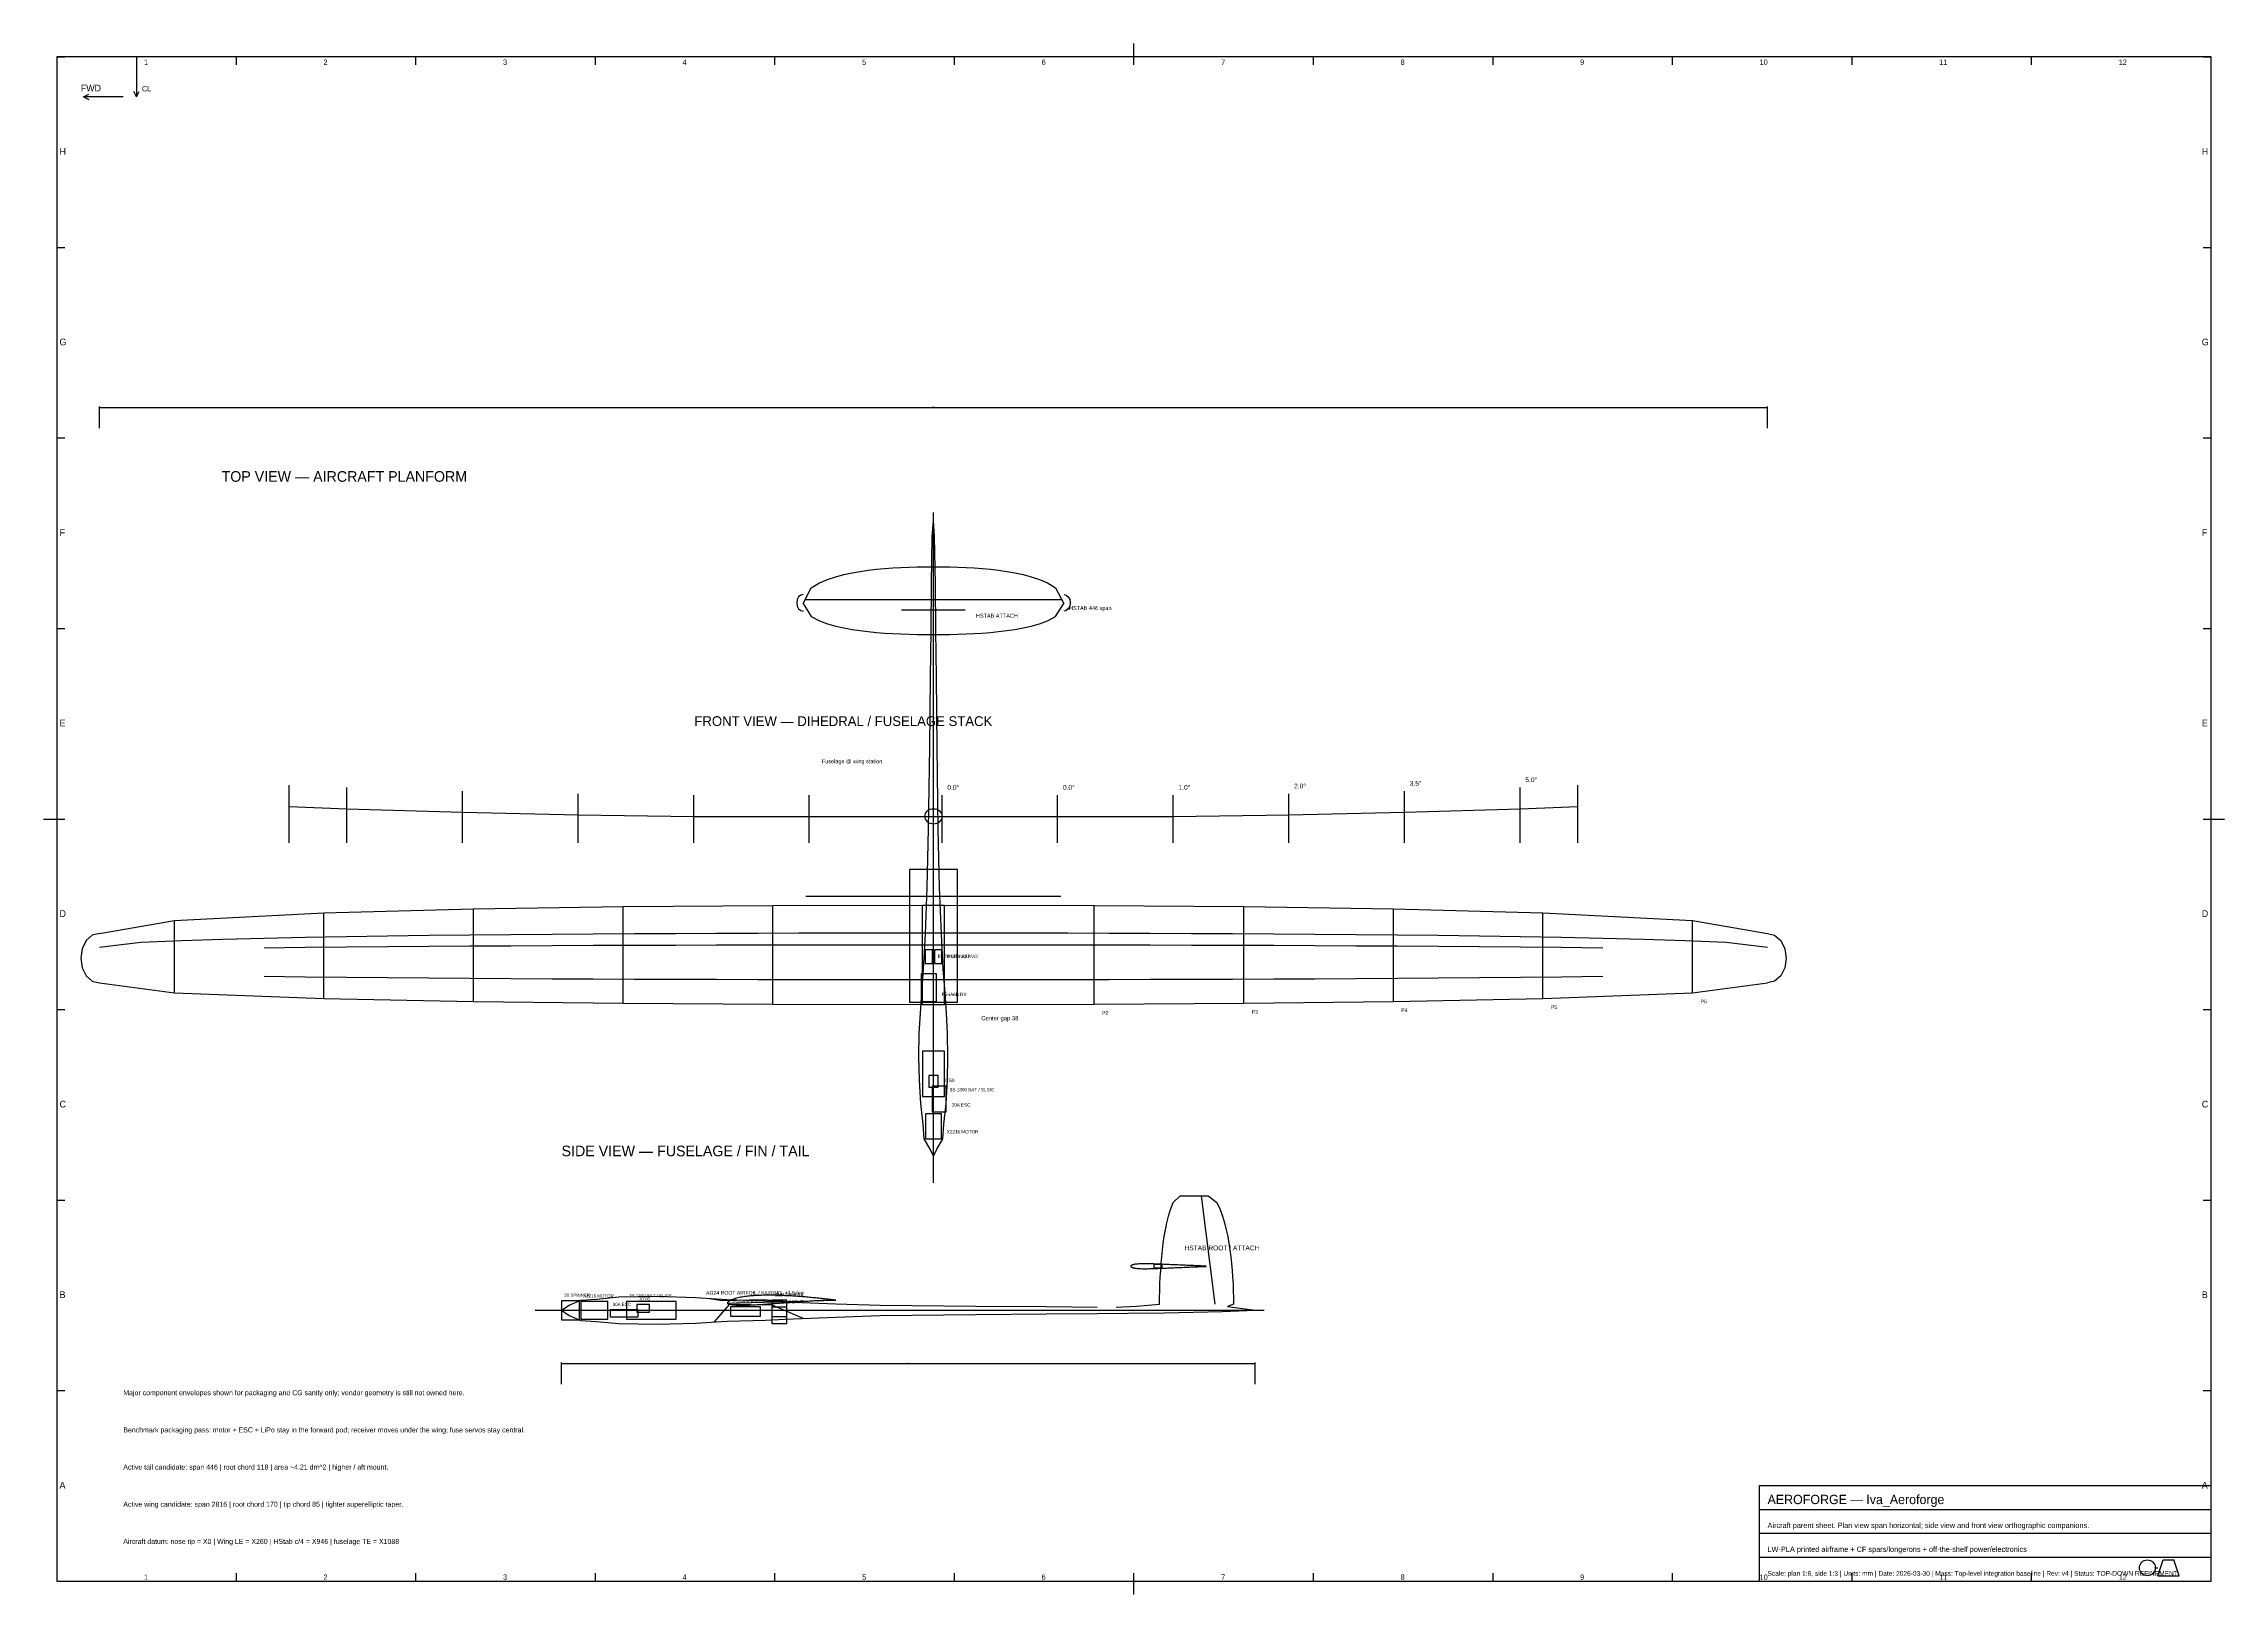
# Model space of a CAD drawing. Header units: metres. Extents: x 15 to 836, y 5 to 589.
import ezdxf

# ---------------------------------------------------------------- set-up
doc = ezdxf.new("R2010")
doc.units = ezdxf.units.M
for name, color, linetype in [('BORDER', 7, 'Continuous'), ('CENTERLINE', 5, 'Continuous'), ('DIMENSION', 1, 'Continuous'), ('HIDDEN', 7, 'Continuous'), ('ORIENTATION', 7, 'Continuous'), ('OUTLINE', 7, 'Continuous'), ('SECTION', 4, 'Continuous'), ('SPAR', 3, 'Continuous'), ('TEXT', 7, 'Continuous'), ('TITLEBLOCK', 7, 'Continuous')]:
    doc.layers.add(name, color=color, linetype=linetype)
doc.styles.add('OpenSansCondensed-Light', font='OpenSansCondensed-Light.ttf')
doc.dimstyles.new('EZDXF', dxfattribs={"dimtxt": 0.25, "dimasz": 0.175, "dimexe": 0.375, "dimexo": 0.125, "dimgap": 0.1, "dimtad": 1, "dimlfac": 100, "dimzin": 12, "dimdsep": 46, "dimtxsty": 'OpenSansCondensed-Light', "dimblk": 'ARCHTICK', "dimcen": 2.5, "dimazin": 3, "dimtfac": 0.5, "dimtmove": 2, "dimatfit": 3})

# ---------------------------------------------------------------- blocks, each defined once
blk = doc.blocks.new('_ARCHTICK')
at = {"color": 0, "linetype": 'BYBLOCK', "const_width": 0.15}
blk.add_lwpolyline([(-0.5, -0.5), (0.5, 0.5)], dxfattribs=at)

msp = doc.modelspace()

# ---------------------------------------------------------------- linework, layer by layer
at = {"layer": 'BORDER'}
for p, q in [((831, 584), (20, 584)), ((20, 584), (20, 10)), ((20, 584), (23, 584)), ((87.58333, 581), (87.58333, 584)), ((155.16667, 581), (155.16667, 584)), ((222.75, 581), (222.75, 584)), ((290.33333, 581), (290.33333, 584)), ((357.91667, 581), (357.91667, 584)), ((425.5, 584), (425.5, 589)), ((425.5, 581), (425.5, 584)), ((493.08333, 581), (493.08333, 584)), ((560.66667, 581), (560.66667, 584)), ((628.25, 581), (628.25, 584)), ((695.83333, 581), (695.83333, 584)), ((763.41667, 581), (763.41667, 584)), ((828, 584), (831, 584)), ((831, 10), (831, 584)), ((831, 581), (831, 584)), ((20, 512.25), (23, 512.25)), ((828, 512.25), (831, 512.25)), ((20, 440.5), (23, 440.5)), ((828, 440.5), (831, 440.5)), ((20, 368.75), (23, 368.75)), ((828, 368.75), (831, 368.75)), ((15, 297), (20, 297)), ((20, 297), (23, 297)), ((828, 297), (831, 297)), ((831, 297), (836, 297)), ((20, 225.25), (23, 225.25)), ((828, 225.25), (831, 225.25)), ((20, 153.5), (23, 153.5)), ((828, 153.5), (831, 153.5)), ((20, 81.75), (23, 81.75)), ((828, 81.75), (831, 81.75)), ((20, 10), (831, 10)), ((87.58333, 10), (87.58333, 13)), ((155.16667, 10), (155.16667, 13)), ((222.75, 10), (222.75, 13)), ((290.33333, 10), (290.33333, 13)), ((357.91667, 10), (357.91667, 13)), ((425.5, 10), (425.5, 13)), ((425.5, 5), (425.5, 10)), ((493.08333, 10), (493.08333, 13)), ((560.66667, 10), (560.66667, 13)), ((628.25, 10), (628.25, 13)), ((695.83333, 10), (695.83333, 13)), ((763.41667, 10), (763.41667, 13)), ((831, 10), (831, 13))]:
    msp.add_line(p, q, dxfattribs=at)
at = {"layer": 'CENTERLINE'}
for p, q in [((350, 160), (350, 412.44)), ((301.6, 379.66), (398.4, 379.66)), ((350, 287.11), (350, 308.89)), ((350, 228), (350, 278)), ((456, 114.27586), (450.9216, 155.07586)), ((272.4035, 114.733), (313.18951, 115.80101)), ((200, 112), (474.48, 112))]:
    msp.add_line(p, q, dxfattribs=at)
msp.add_lwpolyline([(36.06, 248.705), (51.548, 250.60107), (67.036, 251.28635), (82.524, 251.7781), (98.012, 252.16724), (113.5, 252.48885), (128.988, 252.76094), (144.476, 252.99419), (159.964, 253.19558), (175.452, 253.36995), (190.94, 253.52082), (206.428, 253.65085), (221.916, 253.76211), (237.404, 253.85622), (252.892, 253.93454), (268.38, 253.99817), (283.868, 254.04807), (299.356, 254.08511), (314.844, 254.11011), (330.332, 254.12397), (345.82, 254.128), (354.18, 254.128), (369.668, 254.12397), (385.156, 254.11011), (400.644, 254.08511), (416.132, 254.04807), (431.62, 253.99817), (447.108, 253.93454), (462.596, 253.85622), (478.084, 253.76211), (493.572, 253.65085), (509.06, 253.52082), (524.548, 253.36995), (540.036, 253.19558), (555.524, 252.99419), (571.012, 252.76094), (586.5, 252.48885), (601.988, 252.16724), (617.476, 251.7781), (632.964, 251.28635), (648.452, 250.60107), (663.94, 248.705)], dxfattribs=at)
at = {"layer": 'HIDDEN'}
for p, q in [((349.615, 247.704), (346.865, 247.704)), ((346.865, 247.704), (346.865, 242.6)), ((349.615, 242.6), (349.615, 247.704)), ((353.135, 247.704), (350.385, 247.704)), ((350.385, 247.704), (350.385, 242.6)), ((353.135, 242.6), (353.135, 247.704)), ((351.122, 238.684), (345.358, 238.684)), ((345.358, 238.684), (345.358, 228.3)), ((346.865, 242.6), (349.615, 242.6)), ((350.385, 242.6), (353.135, 242.6)), ((351.122, 228.3), (351.122, 238.684)), ((345.358, 228.3), (351.122, 228.3)), ((354.18, 209.6), (345.82, 209.6)), ((345.82, 209.6), (345.82, 192.44)), ((354.18, 192.44), (354.18, 209.6)), ((351.76, 200.36), (348.24, 200.36)), ((348.24, 200.36), (348.24, 195.96)), ((351.76, 195.96), (351.76, 200.36)), ((345.82, 192.44), (354.18, 192.44)), ((348.24, 195.96), (351.76, 195.96)), ((354.84, 196.4), (349.56, 196.4)), ((349.56, 196.4), (349.56, 186.72)), ((354.84, 186.72), (354.84, 196.4)), ((353.025, 185.95), (346.975, 185.95)), ((346.975, 185.95), (346.975, 176.6)), ((349.56, 186.72), (354.84, 186.72)), ((353.025, 176.6), (353.025, 185.95)), ((346.975, 176.6), (353.025, 176.6)), ((436.0752, 129.19559), (432.9552, 129.19559)), ((432.9552, 129.19559), (432.9552, 127.94759)), ((432.9552, 127.94759), (436.0752, 127.94759)), ((436.0752, 127.94759), (436.0752, 129.19559)), ((216.72, 115.6), (210, 115.6)), ((210, 115.6), (210, 108.4)), ((216.72, 108.4), (216.72, 115.6)), ((227.4, 115.3), (217.2, 115.3)), ((217.2, 115.3), (217.2, 108.7)), ((227.4, 108.7), (227.4, 115.3)), ((253.2, 115.36), (234.48, 115.36)), ((234.48, 115.36), (234.48, 108.64)), ((253.2, 108.64), (253.2, 115.36)), ((294.768, 115.768), (289.2, 115.768)), ((289.2, 115.768), (289.2, 109.672)), ((294.768, 109.672), (294.768, 115.768)), ((210, 108.4), (216.72, 108.4)), ((217.2, 108.7), (227.4, 108.7)), ((238.8, 112.12), (228.24, 112.12)), ((228.24, 112.12), (228.24, 109.48)), ((228.24, 109.48), (238.8, 109.48)), ((234.48, 108.64), (253.2, 108.64)), ((243.12, 114.16), (238.32, 114.16)), ((238.32, 114.16), (238.32, 111.28)), ((238.32, 111.28), (243.12, 111.28)), ((238.8, 109.48), (238.8, 112.12)), ((243.12, 111.28), (243.12, 114.16)), ((284.928, 113.32), (273.6, 113.32)), ((273.6, 113.32), (273.6, 109.72)), ((273.6, 109.72), (284.928, 109.72)), ((284.928, 109.72), (284.928, 113.32)), ((294.768, 113.128), (289.2, 113.128)), ((289.2, 113.128), (289.2, 107.032)), ((289.2, 109.672), (294.768, 109.672)), ((289.2, 107.032), (294.768, 107.032)), ((294.768, 107.032), (294.768, 113.128))]:
    msp.add_line(p, q, dxfattribs=at)
at = {"layer": 'ORIENTATION'}
for p, q in [((50, 584), (50, 569)), ((30, 569), (32, 570)), ((45, 569), (30, 569)), ((30, 569), (32, 568)), ((50, 569), (49, 571)), ((50, 569), (51, 571))]:
    msp.add_line(p, q, dxfattribs=at)
at = {"layer": 'OUTLINE'}
for p, q in [((107.41, 301.74), (129.17, 300.89)), ((129.17, 300.89), (172.69, 299.53)), ((172.69, 299.53), (216.21, 298.51)), ((216.21, 298.51), (259.73, 298)), ((259.73, 298), (303.25, 298)), ((303.25, 298), (346.77, 298)), ((346.77, 298), (353.23, 298)), ((353.23, 298), (396.75, 298)), ((396.75, 298), (440.27, 298)), ((440.27, 298), (483.79, 298.51)), ((483.79, 298.51), (527.31, 299.53)), ((527.31, 299.53), (570.83, 300.89)), ((570.83, 300.89), (592.59, 301.74)), ((359, 278), (341, 278)), ((341, 278), (341, 228)), ((359, 228), (359, 278)), ((302, 268), (398, 268)), ((345.82, 227.2), (345.82, 264.6)), ((354.18, 227.2), (354.18, 264.6)), ((341, 228), (359, 228))]:
    msp.add_line(p, q, dxfattribs=at)
for points in [[(350, 170), (348.79, 172.64), (346.48, 176.6), (346.15, 182.1), (345.27, 189.8), (344.764, 198.6), (344.544, 207.4), (344.676, 216.2), (345.072, 223.9), (345.644, 231.6), (346.304, 240.4), (347.008, 253.6), (347.69, 271.2), (348.196, 293.2), (348.614, 324), (348.9, 350.4), (349.098, 368), (349.252, 385.6), (349.56, 403.2), (350, 409.36)], [(350, 170), (351.21, 172.64), (353.52, 176.6), (353.85, 182.1), (354.73, 189.8), (355.236, 198.6), (355.456, 207.4), (355.324, 216.2), (354.928, 223.9), (354.356, 231.6), (353.696, 240.4), (352.992, 253.6), (352.31, 271.2), (351.804, 293.2), (351.386, 324), (351.1, 350.4), (350.902, 368), (350.748, 385.6), (350.44, 403.2), (350, 409.36)], [(300.94, 378.142), (304.00625, 383.9953), (307.0725, 385.90941), (310.13875, 387.23261), (313.205, 388.24428), (316.27125, 389.05132), (319.3375, 389.70827), (322.40375, 390.24751), (325.47, 390.69016), (328.53625, 391.051), (331.6025, 391.34095), (334.66875, 391.56845), (337.735, 391.7404), (340.80125, 391.86276), (343.8675, 391.94112), (346.93375, 391.98142), (350, 391.99166), (353.06625, 391.98142), (356.1325, 391.94112), (359.19875, 391.86276), (362.265, 391.7404), (365.33125, 391.56845), (368.3975, 391.34095), (371.46375, 391.051), (374.53, 390.69016), (377.59625, 390.24751), (380.6625, 389.70827), (383.72875, 389.05132), (386.795, 388.24428), (389.86125, 387.23261), (392.9275, 385.90941), (395.99375, 383.9953), (399.06, 378.142)], [(300.94, 381.5876), (300.01631, 381.34584), (299.23324, 380.65738), (298.71001, 379.62703), (298.52627, 378.41164), (298.71001, 377.19626), (299.23324, 376.1659), (300.01631, 375.47744), (300.94, 375.23568)], [(300.94, 378.142), (304.00625, 373.20482), (307.0725, 371.59029), (310.13875, 370.4742), (313.205, 369.62086), (316.27125, 368.94014), (319.3375, 368.38601), (322.40375, 367.93117), (325.47, 367.5578), (328.53625, 367.25343), (331.6025, 367.00887), (334.66875, 366.81697), (337.735, 366.67193), (340.80125, 366.56872), (343.8675, 366.50263), (346.93375, 366.46864), (350, 366.46), (353.06625, 366.46864), (356.1325, 366.50263), (359.19875, 366.56872), (362.265, 366.67193), (365.33125, 366.81697), (368.3975, 367.00887), (371.46375, 367.25343), (374.53, 367.5578), (377.59625, 367.93117), (380.6625, 368.38601), (383.72875, 368.94014), (386.795, 369.62086), (389.86125, 370.4742), (392.9275, 371.59029), (395.99375, 373.20482), (399.06, 378.142)], [(399.06, 381.5876), (399.98369, 381.34584), (400.76676, 380.65738), (401.28999, 379.62703), (401.47373, 378.41164), (401.28999, 377.19626), (400.76676, 376.1659), (399.98369, 375.47744), (399.06, 375.23568)], [(36.06, 253.941), (64.22, 258.80706), (120.54, 261.63189), (176.86, 263.13882), (233.18, 264.01855), (289.5, 264.47221), (345.82, 264.6), (354.18, 264.6), (410.5, 264.47221), (466.82, 264.01855), (523.14, 263.13882), (579.46, 261.63189), (635.78, 258.80706), (663.94, 253.941)], [(36.06, 253.941), (33.34065, 253.22927), (31.0353, 251.20245), (29.49491, 248.16909), (28.954, 244.591), (29.49491, 241.01291), (31.0353, 237.97955), (33.34065, 235.95273), (36.06, 235.241)], [(663.94, 253.941), (666.65935, 253.22927), (668.9647, 251.20245), (670.50509, 248.16909), (671.046, 244.591), (670.50509, 241.01291), (668.9647, 237.97955), (666.65935, 235.95273), (663.94, 235.241)], [(36.06, 235.241), (64.22, 231.57012), (120.54, 229.4391), (176.86, 228.30229), (233.18, 227.63864), (289.5, 227.2964), (345.82, 227.2), (354.18, 227.2), (410.5, 227.2964), (466.82, 227.63864), (523.14, 228.30229), (579.46, 229.4391), (635.78, 231.57012), (663.94, 235.241)], [(435.12, 114.27586), (435.13791, 116.82586), (435.18943, 119.37586), (435.27388, 121.92586), (435.39163, 124.47586), (435.54372, 127.02586), (435.73185, 129.57586), (435.95851, 132.12586), (436.22714, 134.67586), (436.54257, 137.22586), (436.91161, 139.77586), (437.34421, 142.32586), (437.85572, 144.87586), (438.4719, 147.42586), (439.24253, 149.97586), (440.29419, 152.52586), (442.896, 155.07586), (453.456, 155.07586), (456.63599, 152.52586), (457.92136, 149.97586), (458.86324, 147.42586), (459.61634, 144.87586), (460.24152, 142.32586), (460.77025, 139.77586), (461.2213, 137.22586), (461.60683, 134.67586), (461.93516, 132.12586), (462.21218, 129.57586), (462.44212, 127.02586), (462.62801, 124.47586), (462.77193, 121.92586), (462.87514, 119.37586), (462.93811, 116.82586), (462.96, 114.27586)], [(210, 112), (212.88, 113.92), (217.2, 115.84), (223.2, 116.2), (231.6, 117.04), (246, 117.28), (260.4, 116.8), (272.4, 116.08), (286.8, 115.6), (294, 115.12), (313.2, 114.4), (330, 113.92), (366, 113.56), (392.4, 113.392), (411.6, 113.2)], [(265.68, 116.4832), (270.48, 115.70013), (285.84, 116.08202), (299.28, 114.922)], [(210, 112), (212.88, 110.08), (217.2, 108.16), (223.2, 107.8), (231.6, 106.96), (246, 106.72), (260.4, 107.08), (272.4, 107.92), (286.8, 108.28), (294, 108.64), (313.2, 109.36), (330, 110.08), (366, 110.44), (392.4, 110.608), (411.6, 110.8), (423.12, 110.92), (437.04, 111.064), (458.64, 111.472), (471.12, 112)], [(267.6, 107.584), (273.36, 114.23622), (289.2, 113.98163), (301.2, 108.91)], [(418.8, 113.125), (426.48, 113.53186), (435.12, 114.27586)], [(462.96, 114.27586), (460.7328, 113.43586), (471.12, 112)]]:
    msp.add_lwpolyline(points, dxfattribs=at)
for points in [[(452.64057, 128.60112), (452.45105, 128.60888), (452.10971, 128.62293), (451.6974, 128.64004), (451.22612, 128.65969), (450.71707, 128.68104), (450.18837, 128.70339), (449.65082, 128.72627), (449.10932, 128.74935), (448.56608, 128.7726), (448.02203, 128.7958), (447.47758, 128.81907), (446.93293, 128.8423), (446.38819, 128.86558), (445.8434, 128.88874), (445.29863, 128.91199), (444.75387, 128.9351), (444.20911, 128.95832), (443.66432, 128.98143), (443.11961, 129.00454), (442.57482, 129.02776), (442.03011, 129.05085), (441.48549, 129.07407), (440.94078, 129.09718), (440.39627, 129.12031), (439.85174, 129.14351), (439.30723, 129.16653), (438.76283, 129.18964), (438.21863, 129.21244), (437.67418, 129.2358), (437.13052, 129.25976), (436.58703, 129.28324), (436.04366, 129.30666), (435.50266, 129.32954), (434.96223, 129.35183), (434.42404, 129.37355), (433.88786, 129.39411), (433.35298, 129.41371), (432.82147, 129.43183), (432.29134, 129.44823), (431.76504, 129.46276), (431.24152, 129.47468), (430.72199, 129.48406), (430.20742, 129.49003), (429.69825, 129.49252), (429.19738, 129.49071), (428.70581, 129.48442), (428.2283, 129.47293), (427.7683, 129.45616), (427.33316, 129.4337), (426.92923, 129.40618), (426.56371, 129.37375), (426.23944, 129.33764), (425.95675, 129.29845), (425.71187, 129.25736), (425.50117, 129.21561), (425.31998, 129.17381), (425.16362, 129.13238), (425.02803, 129.09129), (424.90962, 129.05053), (424.80566, 129.01006), (424.71402, 128.96951), (424.63294, 128.92859), (424.56117, 128.88716), (424.49796, 128.84476), (424.44288, 128.80092), (424.39604, 128.75504), (424.35888, 128.70628), (424.33374, 128.65403), (424.32147, 128.59942), (424.3215, 128.54474), (424.33371, 128.49017), (424.35888, 128.43794), (424.39607, 128.38915), (424.44291, 128.3433), (424.49796, 128.29943), (424.56117, 128.25701), (424.63294, 128.2156), (424.71402, 128.17471), (424.80566, 128.13413), (424.90965, 128.09363), (425.02806, 128.05291), (425.16365, 128.01178), (425.31998, 127.97035), (425.5012, 127.92855), (425.71187, 127.88681), (425.95675, 127.84572), (426.23944, 127.80649), (426.56371, 127.77039), (426.92921, 127.73796), (427.33313, 127.71038), (427.7683, 127.68792), (428.22827, 127.67112), (428.70578, 127.65963), (429.19736, 127.65334), (429.69825, 127.6515), (430.20742, 127.65399), (430.72199, 127.65991), (431.24152, 127.66928), (431.76502, 127.68121), (432.29134, 127.69571), (432.82144, 127.7121), (433.35298, 127.7302), (433.88786, 127.74977), (434.42404, 127.77033), (434.96223, 127.79202), (435.50266, 127.81428), (436.04366, 127.83716), (436.58701, 127.86056), (437.1305, 127.884), (437.67418, 127.90794), (438.21863, 127.9313), (438.76278, 127.95407), (439.3072, 127.97718), (439.85171, 128.00017), (440.39622, 128.02334), (440.94078, 128.04648), (441.48543, 128.06956), (442.03011, 128.09278), (442.57479, 128.11583), (443.11955, 128.13903), (443.66429, 128.16214), (444.20908, 128.18522), (444.75384, 128.20841), (445.29863, 128.23149), (445.84343, 128.25474), (446.38819, 128.27788), (446.9329, 128.30116), (447.47755, 128.32432), (448.022, 128.3476), (448.56608, 128.3708), (449.10932, 128.39402), (449.6508, 128.41707), (450.18837, 128.43995), (450.71707, 128.46227), (451.22612, 128.4836), (451.69743, 128.50325), (452.10974, 128.52033), (452.45102, 128.5344), (452.64057, 128.54213)], [(313.18918, 115.81374), (312.94564, 115.8372), (312.45411, 115.8891), (311.89947, 115.95033), (311.33289, 116.01446), (310.76477, 116.07946), (310.19662, 116.14417), (309.62828, 116.20806), (309.05981, 116.271), (308.49136, 116.33297), (307.92282, 116.394), (307.35442, 116.45405), (306.78588, 116.51336), (306.21749, 116.57174), (305.64903, 116.62922), (305.0804, 116.68571), (304.51188, 116.74114), (303.94323, 116.79543), (303.3744, 116.84858), (302.8056, 116.90045), (302.2366, 116.95102), (301.66738, 117.00027), (301.09824, 117.0481), (300.52906, 117.09442), (299.95968, 117.13926), (299.39037, 117.18251), (298.82115, 117.22413), (298.25177, 117.26412), (297.68239, 117.30243), (297.11314, 117.33899), (296.54381, 117.37375), (295.97441, 117.4068), (295.40522, 117.43793), (294.83612, 117.46723), (294.2669, 117.49457), (293.69778, 117.51995), (293.12896, 117.54325), (292.56011, 117.56448), (291.99123, 117.58358), (291.42262, 117.6004), (290.85423, 117.61495), (290.28586, 117.62712), (289.71776, 117.63686), (289.14998, 117.64399), (288.5823, 117.64847), (288.01486, 117.65014), (287.44795, 117.64893), (286.88127, 117.64462), (286.31485, 117.63717), (285.74904, 117.62631), (285.18386, 117.61192), (284.61894, 117.5937), (284.05486, 117.57158), (283.49162, 117.5452), (282.92891, 117.51435), (282.3673, 117.47878), (281.80689, 117.43819), (281.24743, 117.3922), (280.68967, 117.34053), (280.13359, 117.28279), (279.5793, 117.21852), (279.02781, 117.14731), (278.47888, 117.06849), (277.93344, 116.98156), (277.39227, 116.88564), (276.85576, 116.77992), (276.32586, 116.66352), (275.80333, 116.53503), (275.29111, 116.3935), (274.79115, 116.23719), (274.30863, 116.06497), (273.85102, 115.87627), (273.43341, 115.67391), (273.08329, 115.47051), (272.82615, 115.28856), (272.65734, 115.14195), (272.54938, 115.02688), (272.47975, 114.93355), (272.4352, 114.85476), (272.4102, 114.7857), (272.40378, 114.72362), (272.41728, 114.6632), (272.45524, 114.60232), (272.51925, 114.54265), (272.61391, 114.48134), (272.75321, 114.41425), (272.96435, 114.33738), (273.28109, 114.25082), (273.70039, 114.16593), (274.18388, 114.0941), (274.6993, 114.03728), (275.23003, 113.99408), (275.76989, 113.96234), (276.31591, 113.94007), (276.86617, 113.92587), (277.41952, 113.91848), (277.97511, 113.91711), (278.53265, 113.92102), (279.09154, 113.92953), (279.65175, 113.9422), (280.21288, 113.95853), (280.7747, 113.9781), (281.3373, 114.00066), (281.90053, 114.02582), (282.46414, 114.05339), (283.02844, 114.08311), (283.59308, 114.11479), (284.15818, 114.14816), (284.72389, 114.18297), (285.29001, 114.21922), (285.85654, 114.25671), (286.4237, 114.29536), (286.99129, 114.33499), (287.55937, 114.37554), (288.12789, 114.41684), (288.69684, 114.45875), (289.2659, 114.5012), (289.83446, 114.54405), (290.40249, 114.58717), (290.97009, 114.63048), (291.53737, 114.67394), (292.1042, 114.71744), (292.6707, 114.76092), (293.23692, 114.8044), (293.8031, 114.84772), (294.36896, 114.8909), (294.93466, 114.93383), (295.50024, 114.97652), (296.06575, 115.01888), (296.63095, 115.06086), (297.19603, 115.10235), (297.76093, 115.14338), (298.32567, 115.18385), (298.89019, 115.22369), (299.45464, 115.26292), (300.0191, 115.30153), (300.58351, 115.33945), (301.14797, 115.37672), (301.71249, 115.4133), (302.27719, 115.44919), (302.84187, 115.48426), (303.40674, 115.51852), (303.9718, 115.55172), (304.53688, 115.58382), (305.10225, 115.61463), (305.66798, 115.64385), (306.23376, 115.67136), (306.79971, 115.69695), (307.36596, 115.72031), (307.93232, 115.74126), (308.49887, 115.75945), (309.06567, 115.77453), (309.63251, 115.78623), (310.19953, 115.79447), (310.76661, 115.79883), (311.33383, 115.79932), (311.89996, 115.7961), (312.45594, 115.78936), (312.94678, 115.7798), (313.19022, 115.77414)]]:
    msp.add_lwpolyline(points, close=True, dxfattribs=at)
msp.add_ellipse((350, 298), major_axis=(3.23, 0), ratio=0.894736842, dxfattribs=at)
at = {"layer": 'SECTION'}
for p, q in [((338, 375.8056), (362, 375.8056)), ((107.41, 288), (107.41, 309.74)), ((129.17, 288), (129.17, 308.89)), ((172.69, 288), (172.69, 307.53)), ((216.21, 288), (216.21, 306.51)), ((259.73, 288), (259.73, 306)), ((303.25, 288), (303.25, 306)), ((353.23, 288), (353.23, 306)), ((396.75, 288), (396.75, 306)), ((440.27, 288), (440.27, 306)), ((483.79, 288), (483.79, 306.51)), ((527.31, 288), (527.31, 307.53)), ((570.83, 288), (570.83, 308.89)), ((592.59, 288), (592.59, 309.74)), ((176.86, 228.30229), (176.86, 263.13882)), ((233.18, 227.63864), (233.18, 264.01855)), ((289.5, 227.2964), (289.5, 264.47221)), ((410.5, 227.2964), (410.5, 264.47221)), ((466.82, 227.63864), (466.82, 264.01855)), ((523.14, 228.30229), (523.14, 263.13882)), ((64.22, 231.57012), (64.22, 258.80706)), ((120.54, 229.4391), (120.54, 261.63189)), ((579.46, 229.4391), (579.46, 261.63189)), ((635.78, 231.57012), (635.78, 258.80706)), ((345.82, 227.2), (354.18, 227.2))]:
    msp.add_line(p, q, dxfattribs=at)
at = {"layer": 'SPAR'}
for points in [[(98.012, 248.49059), (113.5, 248.67912), (128.988, 248.83862), (144.476, 248.97535), (159.964, 249.09341), (175.452, 249.19563), (190.94, 249.28407), (206.428, 249.36029), (221.916, 249.42551), (237.404, 249.48068), (252.892, 249.52659), (268.38, 249.56389), (283.868, 249.59314), (299.356, 249.61486), (314.844, 249.62951), (330.332, 249.63764), (345.82, 249.64), (354.18, 249.64), (369.668, 249.63764), (385.156, 249.62951), (400.644, 249.61486), (416.132, 249.59314), (431.62, 249.56389), (447.108, 249.52659), (462.596, 249.48068), (478.084, 249.42551), (493.572, 249.36029), (509.06, 249.28407), (524.548, 249.19563), (540.036, 249.09341), (555.524, 248.97535), (571.012, 248.83862), (586.5, 248.67912), (601.988, 248.49059)], [(98.012, 237.76703), (113.5, 237.5674), (128.988, 237.39852), (144.476, 237.25374), (159.964, 237.12874), (175.452, 237.02051), (190.94, 236.92687), (206.428, 236.84616), (221.916, 236.77711), (237.404, 236.71869), (252.892, 236.67008), (268.38, 236.63059), (283.868, 236.59961), (299.356, 236.57662), (314.844, 236.5611), (330.332, 236.5525), (345.82, 236.55), (354.18, 236.55), (369.668, 236.5525), (385.156, 236.5611), (400.644, 236.57662), (416.132, 236.59961), (431.62, 236.63059), (447.108, 236.67008), (462.596, 236.71869), (478.084, 236.77711), (493.572, 236.84616), (509.06, 236.92687), (524.548, 237.02051), (540.036, 237.12874), (555.524, 237.25374), (571.012, 237.39852), (586.5, 237.5674), (601.988, 237.76703)]]:
    msp.add_lwpolyline(points, dxfattribs=at)
at = {"layer": 'TITLEBLOCK'}
for p, q in [((661, 46), (831, 46)), ((661, 10), (661, 46)), ((831, 10), (831, 46)), ((661, 37), (831, 37)), ((661, 28), (831, 28)), ((661, 19), (831, 19)), ((811, 12), (813, 18)), ((813, 18), (817, 18)), ((819, 12), (817, 18)), ((661, 10), (831, 10)), ((810, 15), (811, 15)), ((811, 12), (819, 12))]:
    msp.add_line(p, q, dxfattribs=at)
msp.add_circle((807, 15), 3, dxfattribs=at)

# ---------------------------------------------------------------- texts
at = {"layer": 'BORDER'}
for s, height, p in [('1', 2, (52.79167, 581)), ('2', 2, (120.375, 581)), ('3', 2, (187.95833, 581)), ('4', 2, (255.54167, 581)), ('5', 2, (323.125, 581)), ('6', 2, (390.70833, 581)), ('7', 2, (458.29167, 581)), ('8', 2, (525.875, 581)), ('9', 2, (593.45833, 581)), ('10', 2, (661.04167, 581)), ('11', 2, (728.625, 581)), ('12', 2, (796.20833, 581)), ('H', 2.5, (21, 547.125)), ('H', 2.5, (827.5, 547.125)), ('G', 2.5, (21, 475.375)), ('G', 2.5, (827.5, 475.375)), ('F', 2.5, (21, 403.625)), ('F', 2.5, (827.5, 403.625)), ('E', 2.5, (21, 331.875)), ('E', 2.5, (827.5, 331.875)), ('D', 2.5, (21, 260.125)), ('D', 2.5, (827.5, 260.125)), ('C', 2.5, (21, 188.375)), ('C', 2.5, (827.5, 188.375)), ('B', 2.5, (21, 116.625)), ('B', 2.5, (827.5, 116.625)), ('A', 2.5, (21, 44.875)), ('A', 2.5, (827.5, 44.875)), ('1', 2, (52.79167, 10.5)), ('2', 2, (120.375, 10.5)), ('3', 2, (187.95833, 10.5)), ('4', 2, (255.54167, 10.5)), ('5', 2, (323.125, 10.5)), ('6', 2, (390.70833, 10.5)), ('7', 2, (458.29167, 10.5)), ('8', 2, (525.875, 10.5)), ('9', 2, (593.45833, 10.5)), ('10', 2, (661.04167, 10.5)), ('11', 2, (728.625, 10.5)), ('12', 2, (796.20833, 10.5))]:
    msp.add_text(s, height=height, dxfattribs=at).set_placement(p)
at = {"layer": 'ORIENTATION'}
for s, height, p in [('FWD', 2.5, (29, 571)), ('CL', 2, (52, 571))]:
    msp.add_text(s, height=height, dxfattribs=at).set_placement(p)
at = {"layer": 'TEXT'}
for s, height, p in [('TOP VIEW — AIRCRAFT PLANFORM', 4, (82, 424)), ('HSTAB ATTACH', 1.5, (366, 372.8056)), ('HSTAB 446 span', 1.5, (401.04, 375.7)), ('FRONT VIEW — DIHEDRAL / FUSELAGE STACK', 3.7, (260, 332)), ('Fuselage @ wing station', 1.5, (308, 318)), ('5.0°', 1.8, (572.83, 310.89)), ('0.0°', 1.8, (355.23, 308)), ('0.0°', 1.8, (398.75, 308)), ('1.0°', 1.8, (442.27, 308)), ('2.0°', 1.8, (485.79, 308.51)), ('3.5°', 1.8, (529.31, 309.53)), ('ELEV SERVO', 1.25, (351.615, 244.6)), ('RUDD SERVO', 1.25, (355.135, 244.6)), ('FS-iA6B RX', 1.25, (353.122, 230.3)), ('Center gap 38', 1.6, (368, 221.2)), ('P2', 1.4, (413.5, 223.2964)), ('P3', 1.4, (469.82, 223.63864)), ('P4', 1.4, (526.14, 224.30229)), ('P5', 1.4, (582.46, 225.4391)), ('P6', 1.4, (638.78, 227.57012)), ('XT60', 1.25, (353.76, 197.96)), ('3S 1300 BAT / SLIDE', 1.25, (356.18, 194.44)), ('30A ESC', 1.25, (356.84, 188.72)), ('SIDE VIEW — FUSELAGE / FIN / TAIL', 4, (210, 170)), ('X2216 MOTOR', 1.25, (355.025, 178.6)), ('HSTAB ROOT / ATTACH', 1.8, (444.5152, 134.57159)), ('30 SPINNER', 1.2, (211, 117.1)), ('X2216 MOTOR', 1.2, (218.2, 116.8)), ('3S 1300 BAT / SLIDE', 1.2, (235.48, 116.86)), ('XT60', 1.2, (239.32, 115.66)), ('AG24 ROOT AIRFOIL / FAIRING  +1.5deg', 1.4, (264.4, 117.86416)), ('FS-iA6B RX', 1.2, (274.6, 114.82)), ('ELEV SERVO', 1.2, (290.2, 117.268)), ('RUDD SERVO', 1.2, (290.2, 114.628)), ('30A ESC', 1.2, (229.24, 113.62)), ('Major component envelopes shown for packaging and CG sanity only; vendor geometry is still not owned here.', 1.9, (45, 80)), ('Benchmark packaging pass: motor + ESC + LiPo stay in the forward pod; receiver moves under the wing; fuse servos stay central.', 1.9, (45, 66)), ('Active tail candidate: span 446 | root chord 118 | area ~4.21 dm^2 | higher / aft mount.', 1.9, (45, 52)), ('Active wing candidate: span 2816 | root chord 170 | tip chord 85 | tighter superelliptic taper.', 1.9, (45, 38)), ('Aircraft datum: nose tip = X0 | Wing LE = X260 | HStab c/4 = X946 | fuselage TE = X1088', 1.9, (45, 24))]:
    msp.add_text(s, height=height, dxfattribs=at).set_placement(p)
at = {"layer": 'TITLEBLOCK'}
for s, height, p in [('AEROFORGE — Iva_Aeroforge', 3.5, (664, 39)), ('Aircraft parent sheet. Plan view span horizontal; side view and front view orthographic companions.', 2, (664, 30)), ('LW-PLA printed airframe + CF spars/longerons + off-the-shelf power/electronics', 2, (664, 21)), ('Scale: plan 1:6, side 1:3 | Units: mm | Date: 2026-03-30 | Mass: Top-level integration baseline | Rev: v4 | Status: TOP-DOWN REFINEMENT', 1.8, (664, 12))]:
    msp.add_text(s, height=height, dxfattribs=at).set_placement(p)

# ---------------------------------------------------------------- dimensions: what is measured, and where the dimension line sits
at = {"layer": 'DIMENSION'}
for base, p1, p2 in [((36.06, 452), (36.06, 444), (663.94, 444)), ((210, 92), (210, 84), (471.12, 84))]:
    msp.add_linear_dim(base=base, p1=p1, p2=p2, dimstyle='EZDXF', dxfattribs=at).render()

doc.saveas('drawing.dxf')
